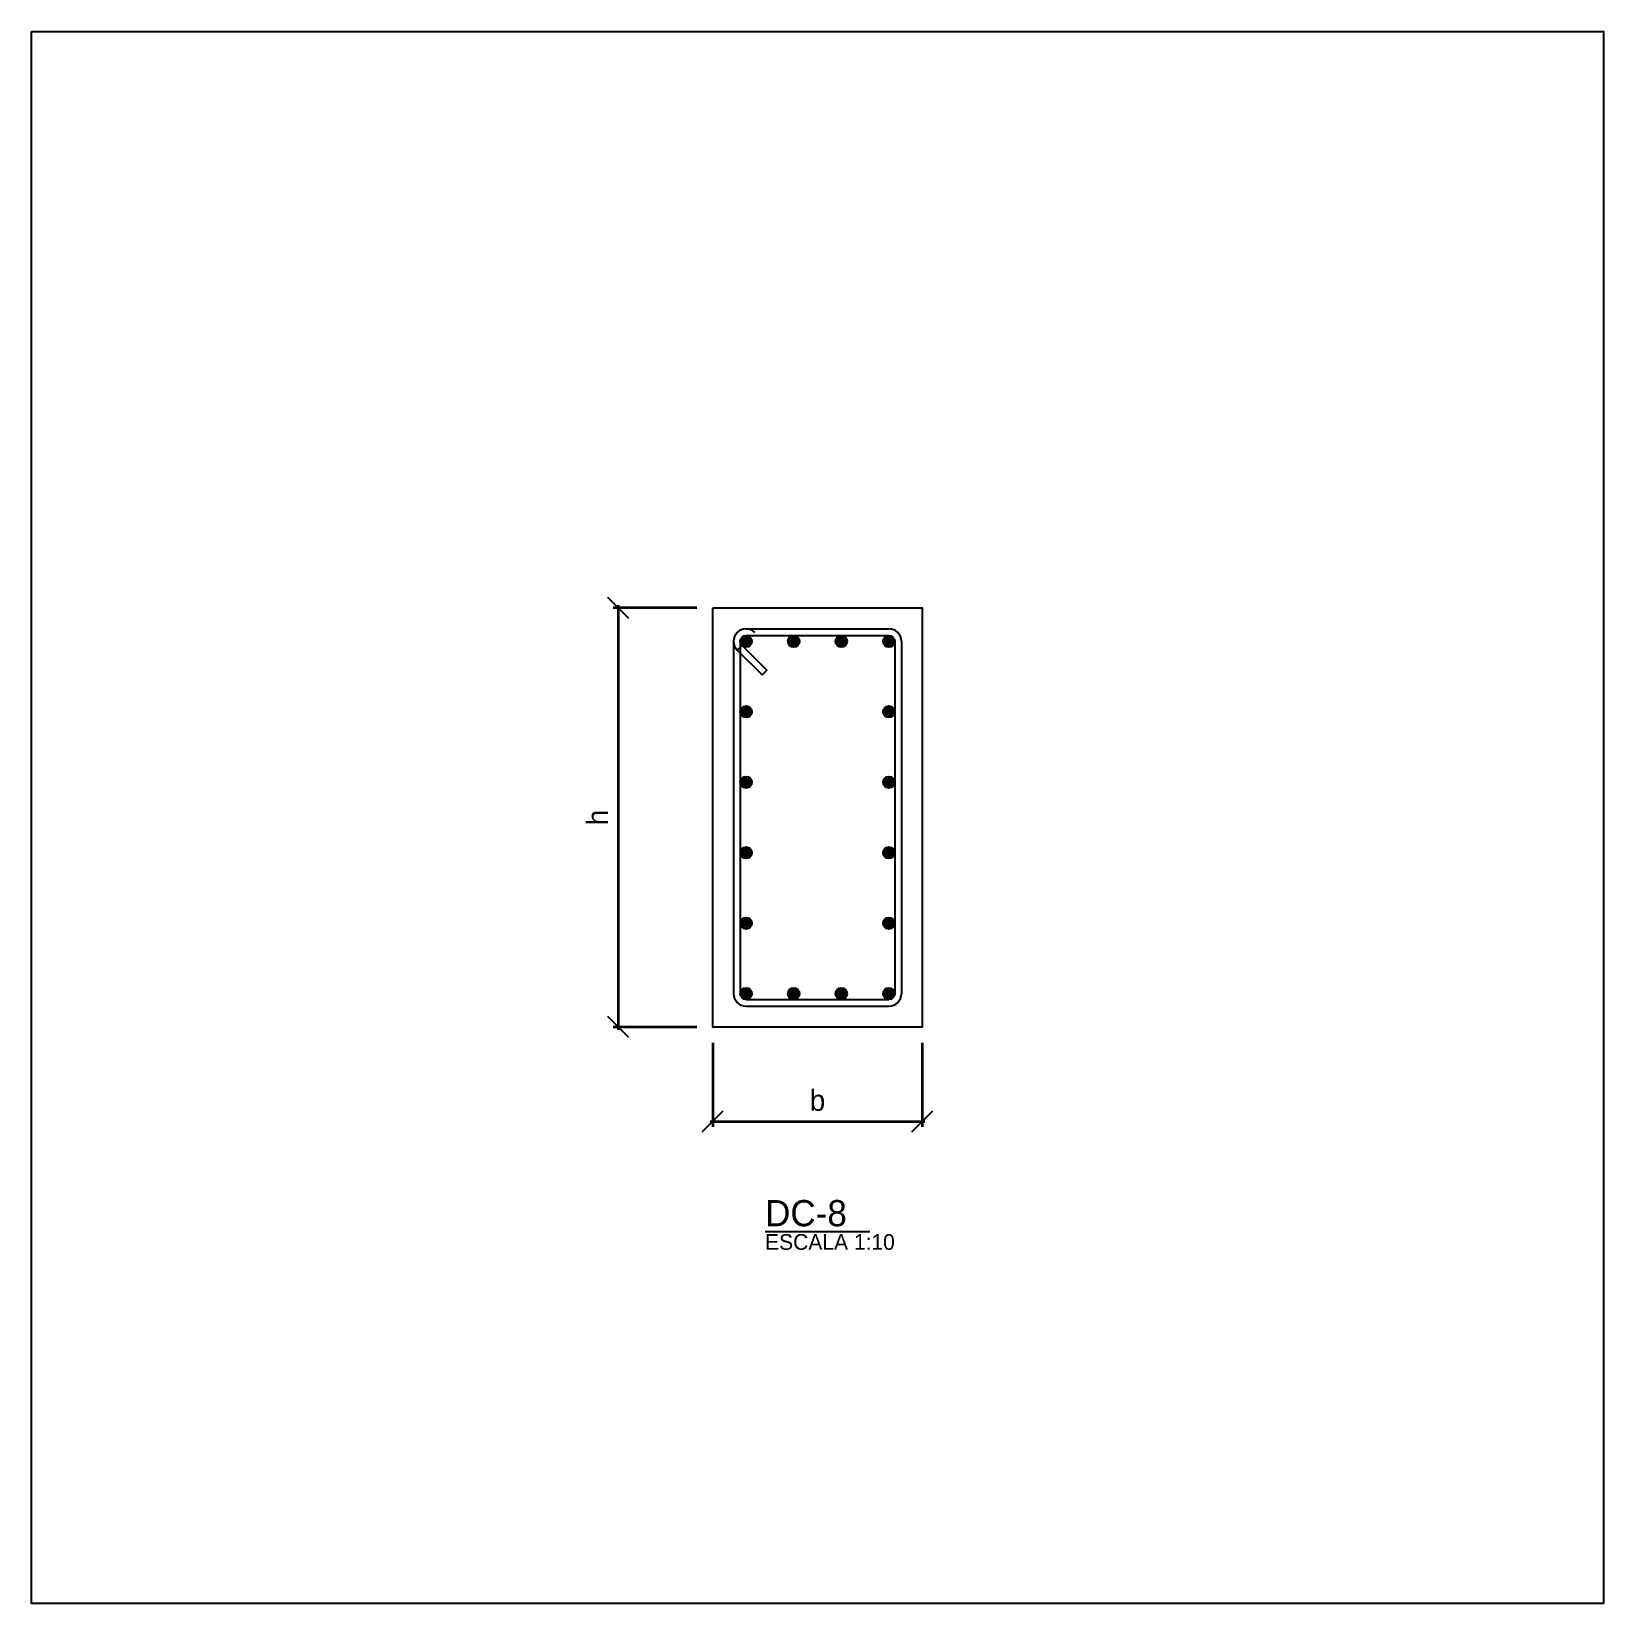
# Model space of a CAD drawing. Header units: metres. Extents: x 100 to 3100, y -41900 to 100.
# Drawn here: x 100 to 3100, y -23900 to -20900 of the extents above; entities that cross this region are included whole.
import ezdxf

# ---------------------------------------------------------------- set-up
doc = ezdxf.new("R2010")
doc.units = ezdxf.units.M
for name, color, linetype in [('Column', 3, 'Continuous'), ('DetailArea', 7, 'Continuous'), ('Rebar', 1, 'Continuous'), ('Text', 8, 'Continuous')]:
    doc.layers.add(name, color=color, linetype=linetype)
doc.styles.add('LiberationSerif', font='LiberationSerif-Regular.ttf')
doc.styles.add('OpenSansCondensed-Light', font='OpenSansCondensed-Light.ttf')
doc.dimstyles.new('EZDXF', dxfattribs={"dimtxt": 0.25, "dimasz": 0.175, "dimexe": 0.375, "dimexo": 0.125, "dimgap": 0.1, "dimtad": 1, "dimlfac": 100, "dimzin": 12, "dimdsep": 46, "dimtxsty": 'OpenSansCondensed-Light', "dimblk": 'ARCHTICK', "dimcen": 2.5, "dimazin": 3, "dimtfac": 0.5, "dimtmove": 2, "dimatfit": 3})

msp = doc.modelspace()

# ---------------------------------------------------------------- texts
at = {"layer": 'Text', "style": 'LiberationSerif'}
for s, height, p in [('DC-8', 50, (1500, -23180)), ('ESCALA 1:10', 30, (1500, -23225))]:
    msp.add_text(s, height=height, dxfattribs=at).set_placement(p)

# ---------------------------------------------------------------- blocks, each defined once
blk = doc.blocks.new('_ARCHTICK')
at = {"color": 0, "linetype": 'BYBLOCK', "const_width": 0.15}
blk.add_lwpolyline([(-0.5, -0.5), (0.5, 0.5)], dxfattribs=at)

# ---------------------------------------------------------------- dimensions: what is measured, and where the dimension line sits
msp.add_linear_dim(base=(1220, -22800), p1=(1400, -22800), p2=(1400, -22000), angle=90, text='h', dimstyle='EZDXF', override={"dimtxt": 40, "dimexe": 10, "dimexo": 30, "dimgap": 20, "dimtxsty": 'LiberationSerif', "dimtsz": 20, "dimdle": 5, "dimclrd": 1, "dimclre": 1, "dimclrt": 1, "dimlwd": 35, "dimlwe": 35}).render()
msp.add_linear_dim(base=(1400, -22980), p1=(1400, -22800), p2=(1800, -22800), text='b', dimstyle='EZDXF', override={"dimtxt": 40, "dimexe": 10, "dimexo": 30, "dimgap": 20, "dimtxsty": 'LiberationSerif', "dimtsz": 20, "dimdle": 5, "dimclrd": 1, "dimclre": 1, "dimclrt": 1, "dimlwd": 35, "dimlwe": 35}).render()

# ---------------------------------------------------------------- hatches: boundary and pattern name
h = msp.add_hatch(color=1)
h.dxf.hatch_style = 1
edge = h.paths.add_edge_path()
edge.add_ellipse((1463.8125, -22063.8125), major_axis=(11.1125, 0), ratio=1, start_angle=0, end_angle=360)
h = msp.add_hatch(color=1)
h.dxf.hatch_style = 1
edge = h.paths.add_edge_path()
edge.add_ellipse((1554.60417, -22063.8125), major_axis=(11.1125, 0), ratio=1, start_angle=0, end_angle=360)
h = msp.add_hatch(color=1)
h.dxf.hatch_style = 1
edge = h.paths.add_edge_path()
edge.add_ellipse((1645.39583, -22063.8125), major_axis=(11.1125, 0), ratio=1, start_angle=0, end_angle=360)
h = msp.add_hatch(color=1)
h.dxf.hatch_style = 1
edge = h.paths.add_edge_path()
edge.add_ellipse((1736.1875, -22063.8125), major_axis=(11.1125, 0), ratio=1, start_angle=0, end_angle=360)
h = msp.add_hatch(color=1)
h.dxf.hatch_style = 1
edge = h.paths.add_edge_path()
edge.add_ellipse((1463.8125, -22198.2875), major_axis=(11.1125, 0), ratio=1, start_angle=0, end_angle=360)
h = msp.add_hatch(color=1)
h.dxf.hatch_style = 1
edge = h.paths.add_edge_path()
edge.add_ellipse((1736.1875, -22198.2875), major_axis=(11.1125, 0), ratio=1, start_angle=0, end_angle=360)
h = msp.add_hatch(color=1)
h.dxf.hatch_style = 1
edge = h.paths.add_edge_path()
edge.add_ellipse((1463.8125, -22332.7625), major_axis=(11.1125, 0), ratio=1, start_angle=0, end_angle=360)
h = msp.add_hatch(color=1)
h.dxf.hatch_style = 1
edge = h.paths.add_edge_path()
edge.add_ellipse((1736.1875, -22332.7625), major_axis=(11.1125, 0), ratio=1, start_angle=0, end_angle=360)
h = msp.add_hatch(color=1)
h.dxf.hatch_style = 1
edge = h.paths.add_edge_path()
edge.add_ellipse((1463.8125, -22467.2375), major_axis=(11.1125, 0), ratio=1, start_angle=0, end_angle=360)
h = msp.add_hatch(color=1)
h.dxf.hatch_style = 1
edge = h.paths.add_edge_path()
edge.add_ellipse((1736.1875, -22467.2375), major_axis=(11.1125, 0), ratio=1, start_angle=0, end_angle=360)
h = msp.add_hatch(color=1)
h.dxf.hatch_style = 1
edge = h.paths.add_edge_path()
edge.add_ellipse((1463.8125, -22601.7125), major_axis=(11.1125, 0), ratio=1, start_angle=0, end_angle=360)
h = msp.add_hatch(color=1)
h.dxf.hatch_style = 1
edge = h.paths.add_edge_path()
edge.add_ellipse((1736.1875, -22601.7125), major_axis=(11.1125, 0), ratio=1, start_angle=0, end_angle=360)
h = msp.add_hatch(color=1)
h.dxf.hatch_style = 1
edge = h.paths.add_edge_path()
edge.add_ellipse((1463.8125, -22736.1875), major_axis=(11.1125, 0), ratio=1, start_angle=0, end_angle=360)
h = msp.add_hatch(color=1)
h.dxf.hatch_style = 1
edge = h.paths.add_edge_path()
edge.add_ellipse((1554.60417, -22736.1875), major_axis=(11.1125, 0), ratio=1, start_angle=0, end_angle=360)
h = msp.add_hatch(color=1)
h.dxf.hatch_style = 1
edge = h.paths.add_edge_path()
edge.add_ellipse((1645.39583, -22736.1875), major_axis=(11.1125, 0), ratio=1, start_angle=0, end_angle=360)
h = msp.add_hatch(color=1)
h.dxf.hatch_style = 1
edge = h.paths.add_edge_path()
edge.add_ellipse((1736.1875, -22736.1875), major_axis=(11.1125, 0), ratio=1, start_angle=0, end_angle=360)

# ---------------------------------------------------------------- linework, layer by layer
at = {"layer": 'Column'}
msp.add_lwpolyline([(1400, -22000), (1800, -22000), (1800, -22800), (1400, -22800), (1400, -22000)], dxfattribs=at)
at = {"layer": 'DetailArea'}
msp.add_lwpolyline([(100, -20900), (3100, -20900), (3100, -23900), (100, -23900), (100, -20900)], dxfattribs=at)
at = {"layer": 'Rebar'}
for points in [[(1463.8125, -22040), (1736.1875, -22040)], [(1440, -22063.8125), (1440, -22736.1875)], [(1455.95478, -22071.67022), (1503.10112, -22118.81657), (1494.12086, -22127.79682), (1446.97452, -22080.65048), (1455.95478, -22071.67022)], [(1452.7, -22063.8125), (1452.7, -22736.1875)], [(1463.8125, -22052.7), (1736.1875, -22052.7)], [(1747.3, -22063.8125), (1747.3, -22736.1875)], [(1760, -22063.8125), (1760, -22736.1875)], [(1463.8125, -22747.3), (1736.1875, -22747.3)], [(1463.8125, -22760), (1736.1875, -22760)]]:
    msp.add_lwpolyline(points, dxfattribs=at)
for centre in [(1463.8125, -22063.8125), (1554.60417, -22063.8125), (1645.39583, -22063.8125), (1736.1875, -22063.8125), (1463.8125, -22198.2875), (1736.1875, -22198.2875), (1463.8125, -22332.7625), (1736.1875, -22332.7625), (1463.8125, -22467.2375), (1736.1875, -22467.2375), (1463.8125, -22601.7125), (1736.1875, -22601.7125), (1463.8125, -22736.1875), (1554.60417, -22736.1875), (1645.39583, -22736.1875), (1736.1875, -22736.1875)]:
    msp.add_circle(centre, 11.1125, dxfattribs=at)
for centre, start, end in [((1463.8125, -22063.8125), 90, 180), ((1463.8125, -22063.8125), 45, 225), ((1736.1875, -22063.8125), 0, 90), ((1463.8125, -22736.1875), 180, 270), ((1736.1875, -22736.1875), 270, 0)]:
    msp.add_arc(centre, 23.8125, start, end, dxfattribs=at)
at = {"layer": 'Text'}
msp.add_lwpolyline([(1500, -23190), (1700, -23190)], dxfattribs=at)

msp.set_redraw_order([(e.dxf.handle, doc.entitydb.next_handle()) for e in msp.query("TEXT MTEXT ATTDEF DIMENSION ARC_DIMENSION")])  # texts and dimensions are drawn at this point

doc.saveas('drawing.dxf')
